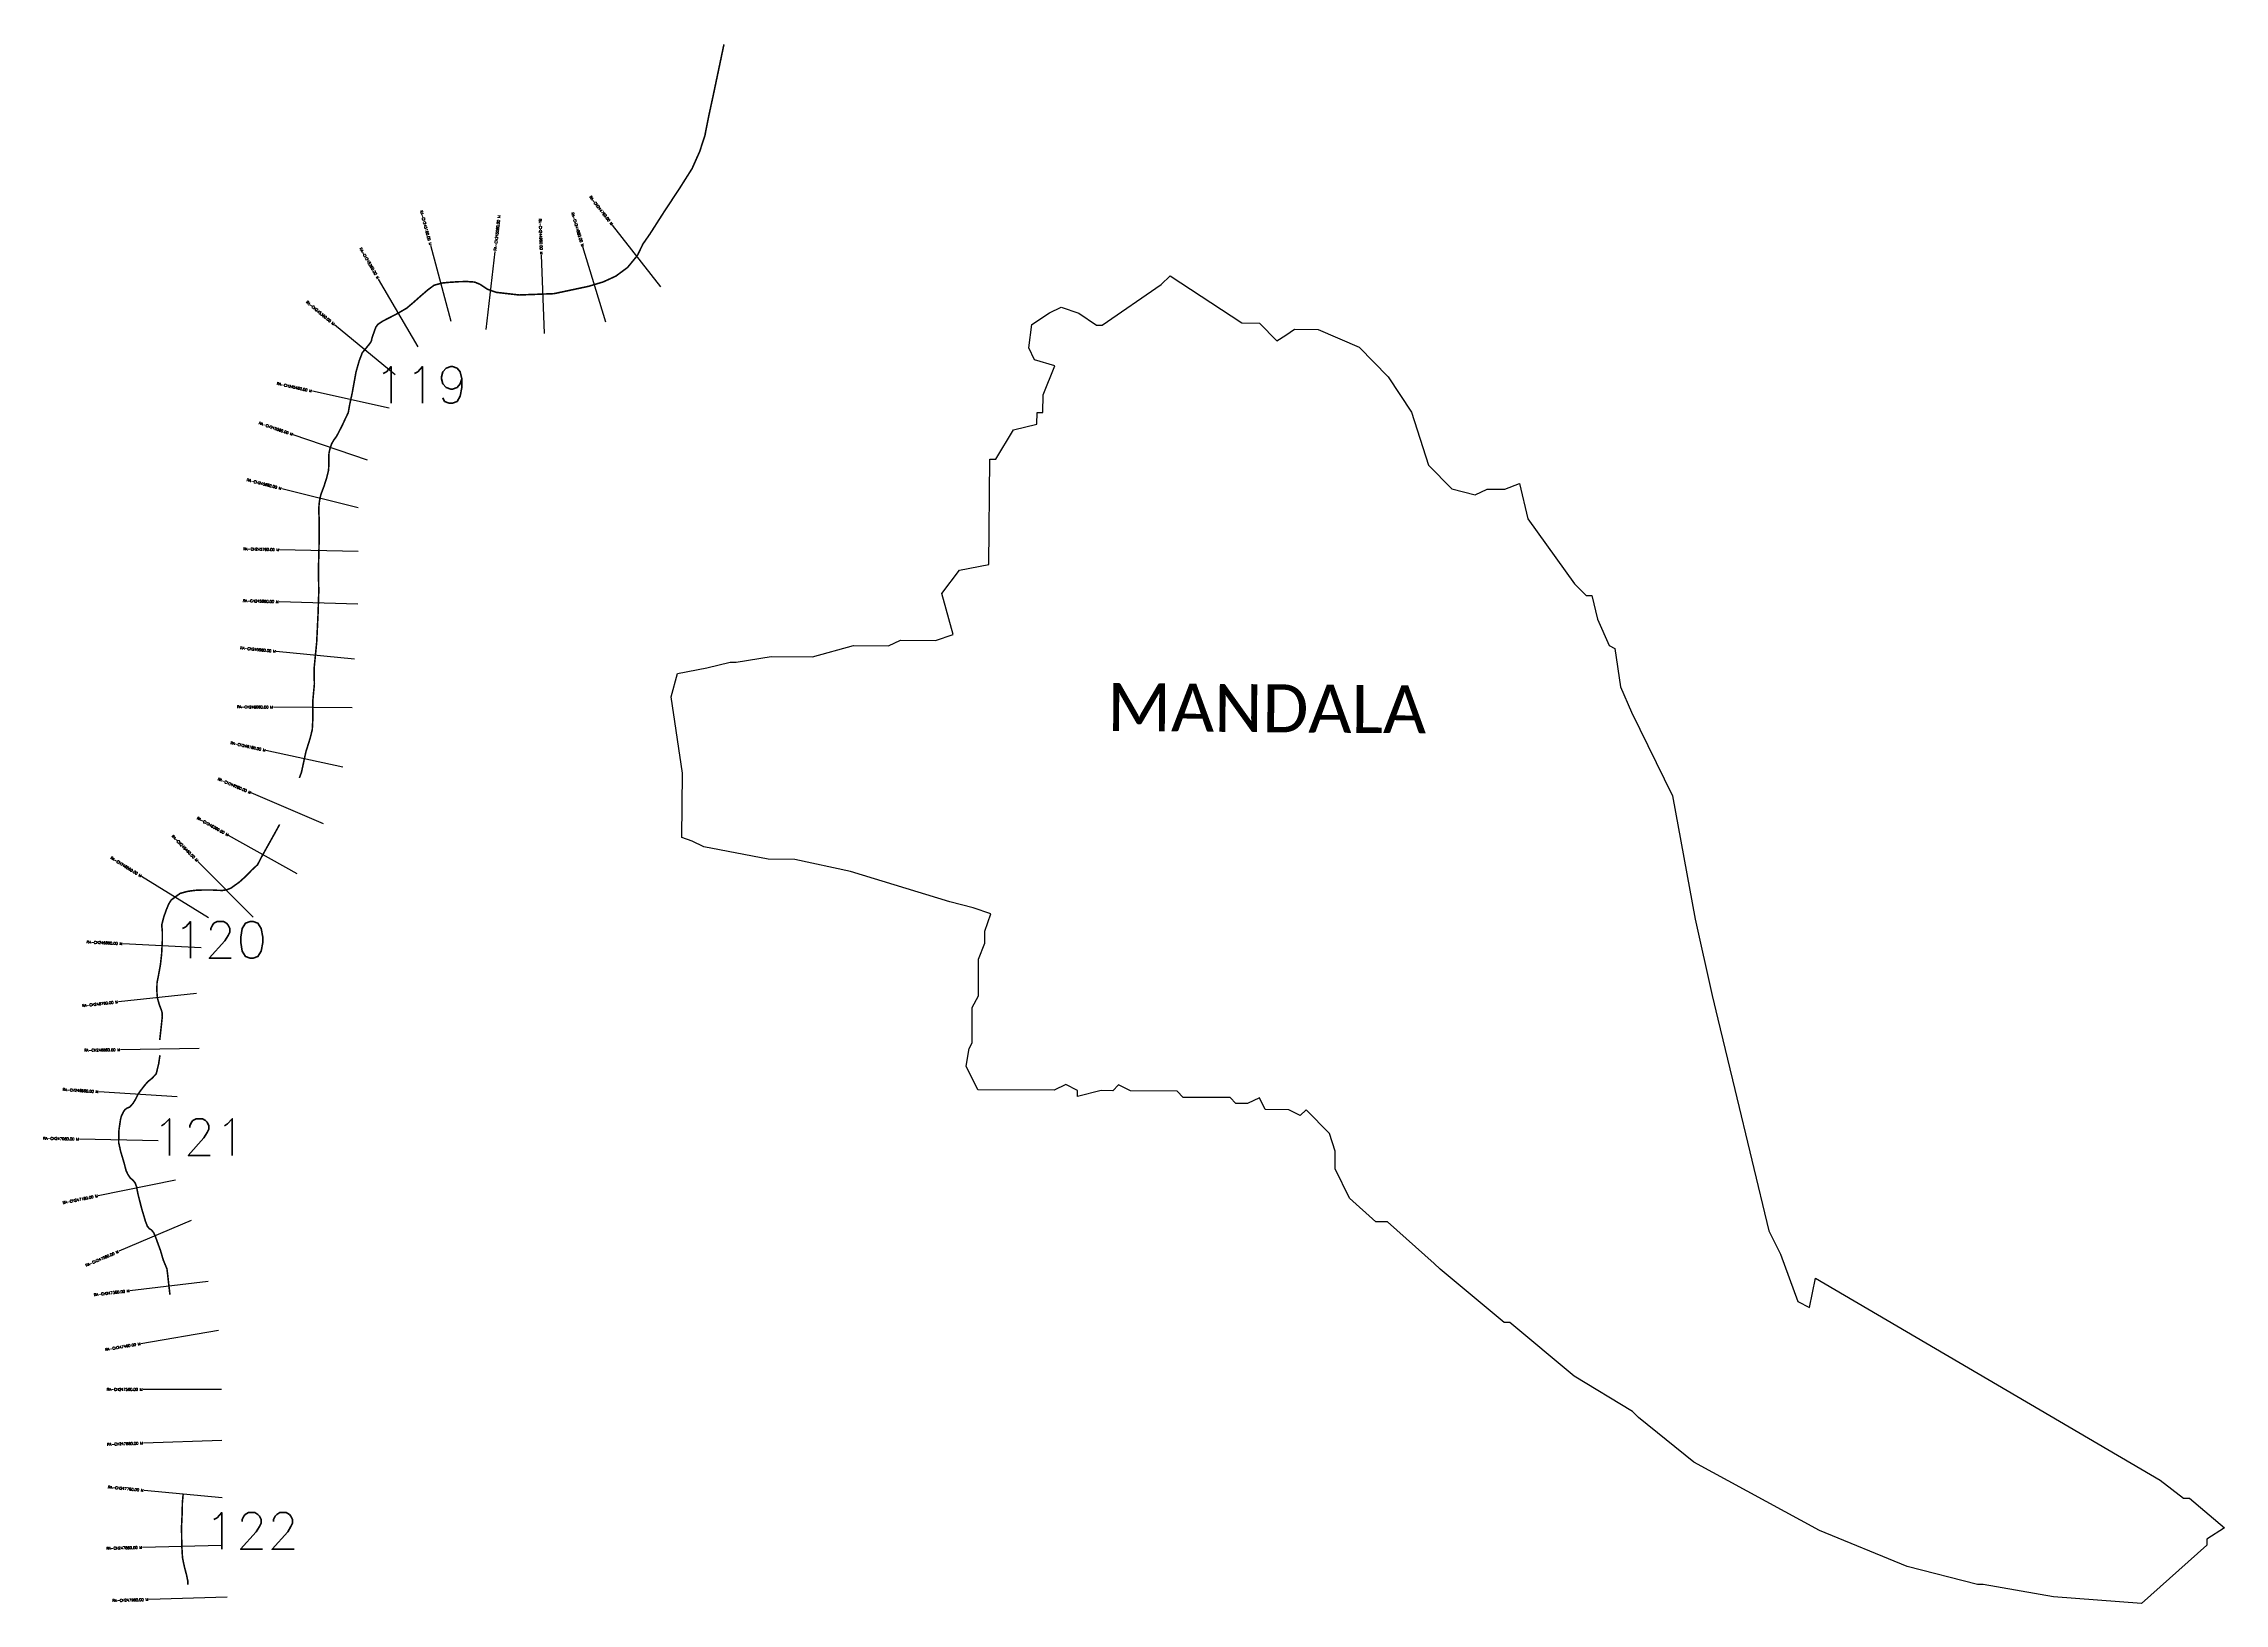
# Model space of a CAD drawing. Header units: metres. Extents: x 278224 to 282386, y 2044643 to 2047619.
import ezdxf
from ezdxf.enums import TextEntityAlignment as Align

# ---------------------------------------------------------------- set-up
doc = ezdxf.new("R2010")
doc.units = ezdxf.units.M
for name, color, linetype in [('CS', 134, 'Continuous'), ('CSMark', 6, 'Continuous'), ('NATURALLY PROTECTED', 3, 'Continuous'), ('VILLAGE NAME', 250, 'Continuous')]:
    doc.layers.add(name, color=color, linetype=linetype)
doc.styles.get("Standard").update_dxf_attribs({"font": 'simplex.shx'})

msp = doc.modelspace()

# ---------------------------------------------------------------- linework, layer by layer
at = {"color": 6, "flags": 128}
msp.add_lwpolyline([(280373.7, 2047176.4), (280510.8, 2047086.4), (280544.4, 2047086.2), (280577.7, 2047052.3), (280594.6, 2047063.4), (280611.5, 2047074.5), (280656.3, 2047074.1), (280734.4, 2047039.9), (280789.9, 2046983.5), (280834.2, 2046916), (280867.1, 2046814.9), (280911.5, 2046769.8), (280956.2, 2046758.3), (280978.7, 2046769.3), (281012.3, 2046769.1), (281040.3, 2046780), (281056.6, 2046712.7), (281145.3, 2046588.9), (281167.5, 2046566.3), (281178.7, 2046566.2), (281189.6, 2046521.3), (281211.5, 2046470.8), (281222.7, 2046465.1), (281233.3, 2046392.2), (281254.5, 2046343.6), (281332.5, 2046184.3), (281375.5, 2045948.8), (281408, 2045803), (281418.8, 2045758.1), (281451.4, 2045623.5), (281516.5, 2045354.2), (281538.6, 2045309.3), (281571.5, 2045219.4), (281593.8, 2045208.1), (281605.4, 2045264), (282263.1, 2044878.2), (282307.7, 2044844.2), (282318.8, 2044844.1), (282385.6, 2044787.6), (282351.8, 2044765.5), (282351.8, 2044754.3), (282227.7, 2044643.3), (282059.8, 2044655.8), (281925.6, 2044679.2), (281914.5, 2044679.2), (281780.3, 2044713.9), (281612.9, 2044782.4), (281373.1, 2044913), (281267.4, 2044997.8), (281256.3, 2045009.1), (281144.8, 2045077.1), (281022.4, 2045178.9), (281011.2, 2045178.9), (280888.9, 2045280.7), (280877.8, 2045291.9), (280788.8, 2045371), (280766.4, 2045371.2), (280716.3, 2045416.4), (280688.8, 2045472.6), (280688.8, 2045506.1), (280678.1, 2045539.8), (280633.7, 2045585), (280622.3, 2045573.9), (280600.1, 2045585.2), (280555.3, 2045585.6), (280544.2, 2045608), (280521.8, 2045597), (280499.3, 2045597.2), (280488.3, 2045608.5), (280398.7, 2045608.8), (280387.6, 2045620.4), (280298, 2045621.1), (280275.7, 2045632.5), (280264.4, 2045621.4), (280242, 2045621.6), (280197.1, 2045610.7), (280197.2, 2045621.9), (280174.9, 2045633.3), (280152.4, 2045622.3), (280006.8, 2045623.4), (279984.8, 2045668.4), (279990.6, 2045701.9), (279996.3, 2045713), (279996.3, 2045780.1), (280008.2, 2045802.5), (280008.2, 2045872.5), (280020.2, 2045903.2), (280020.4, 2045925.6), (280031.8, 2045959.1), (279998.3, 2045970.6), (279953.6, 2045982.1), (279763.7, 2046039.6), (279657.5, 2046062.8), (279607.1, 2046063.2), (279484.1, 2046086.5), (279461.8, 2046097.9), (279442.3, 2046104.4), (279443.3, 2046227.4), (279422.1, 2046373), (279433.7, 2046417.6), (279489.7, 2046428.4), (279534.5, 2046439.2), (279545.7, 2046439.1), (279612.9, 2046449.8), (279691.2, 2046449.1), (279769.7, 2046470.9), (279836.8, 2046470.4), (279859.2, 2046481.3), (279926.3, 2046480.8), (279960, 2046491.7), (279938.3, 2046570.2), (279972.2, 2046614.7), (280028.2, 2046625.4), (280029.8, 2046826.7), (280041, 2046826.6), (280075, 2046882.3), (280119.8, 2046893.2), (280119.9, 2046915.5), (280131.1, 2046915.4), (280131.4, 2046949), (280154.2, 2047004.7), (280115.2, 2047016.2), (280104.2, 2047038.7), (280110.1, 2047083.4), (280143.8, 2047105.5), (280166.3, 2047116.5), (280199.8, 2047105.1), (280233.1, 2047082.4), (280244.3, 2047082.3), (280356.8, 2047159.7), (280373.7, 2047176.4)], dxfattribs=at)
at = {"layer": 'CS'}
for p, q in [((279402.2, 2047155.1), (279309.8, 2047273.3)), ((279001.8, 2047089.4), (278962.9, 2047234.3)), ((279068.7, 2047074), (279085.7, 2047223)), ((279296.9, 2047087.8), (279253.4, 2047231.4)), ((279180, 2047066.6), (279174.3, 2047216.4)), ((278939.1, 2047040.6), (278863.5, 2047170.1)), ((278895.1, 2046987.7), (278779.3, 2047083.1)), ((278883.6, 2046924), (278737.1, 2046956.1)), ((278842.5, 2046824.7), (278700.5, 2046873.2)), ((278824.4, 2046733.5), (278679, 2046770.2)), ((278824.6, 2046650.4), (278674.7, 2046653.7)), ((278823.6, 2046549.8), (278673.7, 2046554.3)), ((278817.6, 2046444.9), (278668.3, 2046459.6)), ((278812.8, 2046351.9), (278662.8, 2046353.2)), ((278795.2, 2046238.6), (278648.6, 2046270.6)), ((278758.6, 2046130.9), (278620.6, 2046189.6)), ((278708.1, 2046035.4), (278577.2, 2046108.7)), ((278624.1, 2045952.5), (278518.6, 2046059.1)), ((278538.9, 2045951.4), (278411.3, 2046030.3)), ((278525.2, 2045894.4), (278375.4, 2045901.9)), ((278516.1, 2045806.9), (278366.9, 2045791)), ((278521.1, 2045701.7), (278371.1, 2045699.6)), ((278479.4, 2045610.1), (278329.7, 2045619.5)), ((278442.6, 2045525.8), (278292.6, 2045529.1)), ((278475.7, 2045450.5), (278328.6, 2045421.1)), ((278506, 2045373.8), (278368.1, 2045315)), ((278538, 2045257.3), (278389, 2045239.9)), ((278557.9, 2045163.9), (278410, 2045138.8)), ((278564, 2045051.6), (278414, 2045051.6)), ((278564.7, 2044954.2), (278414.7, 2044949)), ((278565.3, 2044844.6), (278416, 2044858.7)), ((278563.1, 2044753.6), (278413.2, 2044749.9)), ((278574.8, 2044655.2), (278424.9, 2044650.7))]:
    msp.add_line(p, q, dxfattribs=at)
at = {"layer": 'NATURALLY PROTECTED', "const_width": 3, "flags": 128}
for points in [[(279522.5, 2047617.9), (279502, 2047520.4), (279493.6, 2047481.7), (279486.2, 2047444.2), (279476.3, 2047413.7), (279461.8, 2047381.1), (279437.9, 2047343.3), (279408.5, 2047298.8), (279381.6, 2047256.7), (279367.9, 2047237), (279357.5, 2047215.4), (279338.5, 2047192.2), (279316.1, 2047175.7), (279292.1, 2047164.7), (279264.2, 2047156.3), (279198.2, 2047142.3), (279131.5, 2047139.8), (279088, 2047144.8), (279071.2, 2047150.7), (279056.9, 2047160.2), (279046.8, 2047164.4), (279032.8, 2047165.4), (279018, 2047165.2), (278997.9, 2047163.9), (278985.4, 2047162.7), (278969.4, 2047158.4), (278956.8, 2047149), (278939.7, 2047134.2), (278928.4, 2047124.1), (278917.1, 2047114.6), (278899.8, 2047104.5), (278871.3, 2047089.8), (278862.4, 2047084), (278858.1, 2047078.1), (278855.2, 2047069.7), (278851.5, 2047059.7), (278849.6, 2047051.7), (278847.3, 2047047.8), (278839.3, 2047037.9), (278832.4, 2047029.6), (278826.6, 2047014.4), (278820.5, 2046993.2), (278813.2, 2046952.9), (278808.5, 2046931.5), (278805.6, 2046915.1), (278800.6, 2046904.9), (278794.2, 2046891.1), (278783.6, 2046870.5), (278778.1, 2046863), (278773.8, 2046855.7), (278771, 2046847.5), (278768.9, 2046838.2), (278768.4, 2046829.6), (278768.8, 2046818.4), (278767.9, 2046804.6), (278764.3, 2046790.4), (278759.3, 2046774.7), (278753.6, 2046759.6), (278751.4, 2046750.6), (278750, 2046741), (278749.3, 2046729.8), (278750.1, 2046712.6), (278749.9, 2046695.7), (278750.2, 2046677.8), (278749.6, 2046648.8), (278748.7, 2046614.9), (278749.4, 2046574.6), (278748.1, 2046533.3), (278745.4, 2046477.2), (278740.7, 2046429.3), (278740.4, 2046416), (278741, 2046397.8), (278738.4, 2046369.6), (278737.9, 2046364.2), (278737.8, 2046351.7), (278738.2, 2046333.5), (278737, 2046310.8), (278733.1, 2046294.6), (278724.8, 2046268.1), (278716.3, 2046228.9), (278712.3, 2046218.2)], [(278674.7, 2046129.5), (278663.3, 2046108.9), (278640.5, 2046068.1), (278632.6, 2046052.7), (278622.2, 2046043.1), (278608, 2046028.7), (278597.3, 2046019.1), (278587.4, 2046012.1), (278581.9, 2046008.1), (278573.9, 2046004.8), (278565.6, 2046003.6), (278555.3, 2046003.9), (278545, 2046004.5), (278532.5, 2046004.4), (278518.6, 2046004.3), (278507.9, 2046003.1), (278499, 2046001.8), (278485, 2045998), (278479.2, 2045993.9), (278467.8, 2045985.4), (278463.3, 2045978.2), (278458.5, 2045966.8), (278453.6, 2045952.9), (278449.7, 2045937.7), (278450.9, 2045924.5), (278450.9, 2045909.2), (278449.5, 2045882), (278447.2, 2045861.8), (278443.7, 2045842.6), (278440.8, 2045827.6), (278440.3, 2045814.4), (278440.8, 2045806.1), (278441.7, 2045797.3), (278445.3, 2045785), (278448.4, 2045777), (278450.3, 2045770.9), (278450.8, 2045763.3), (278448.9, 2045745.1), (278445.9, 2045718.4)], [(278446.3, 2045689.1), (278443.9, 2045673.1), (278439.2, 2045653.7), (278431.1, 2045645.1), (278423.3, 2045638.8), (278417, 2045631.5), (278409.3, 2045621.5), (278404.6, 2045614.9), (278402, 2045609.7), (278399.3, 2045604.4), (278395.1, 2045597.6), (278388.9, 2045590.4), (278383.2, 2045588.1), (278379.7, 2045585.4), (278376.9, 2045581.7), (278372.6, 2045572.7), (278371, 2045566.3), (278368.1, 2045546.7), (278367.5, 2045522.9), (278371.2, 2045506), (278375.2, 2045492.7), (278378.4, 2045481.7), (278381.7, 2045468.9), (278385.2, 2045461.6), (278389.7, 2045455), (278395.1, 2045450.4), (278398.8, 2045445.8), (278401.5, 2045438.8), (278404.5, 2045423.7), (278411.5, 2045396.3), (278418.8, 2045371.8), (278422.4, 2045362.6), (278426.2, 2045358.2), (278430.3, 2045355.7), (278434.5, 2045350.3), (278438, 2045342.2), (278443, 2045328.3), (278447.2, 2045317), (278452.6, 2045298.6), (278459.7, 2045281.5), (278461.3, 2045268.3), (278462.7, 2045255.4), (278465.4, 2045232.2)], [(278490.7, 2044852.9), (278489.1, 2044835.2), (278488.6, 2044813.1), (278487.5, 2044789.6), (278487.8, 2044766.8), (278488.2, 2044749.7), (278489.3, 2044730.9), (278490.9, 2044722.5), (278493.1, 2044712.6), (278497.3, 2044696.4), (278499.5, 2044685.8), (278499.5, 2044678.7)]]:
    msp.add_lwpolyline(points, dxfattribs=at)

# ---------------------------------------------------------------- texts
at = {"char_height": 70, "attachment_point": 1}
for s, insert in [('119', (278854.3, 2047003.3)), ('120', (278471.4, 2045944.3)), ('121', (278431.3, 2045568.1)), ('122', (278531.2, 2044816.4))]:
    msp.add_mtext_dynamic_manual_height_columns(s, width=95.172, gutter_width=1, heights=[0], dxfattribs=dict(at, insert=insert))
at = {"layer": 'CSMark'}
for s, rotation, p in [('RA-CH244760.00 M', 308.0146, (279309.2, 2047274.1)), ('RA-CH245160.00 M', 285.0467, (278962.6, 2047235.3)), ('RA-CH244960.00 M', 272.1738, (279174.2, 2047217.4)), ('RA-CH244860.00 M', 286.8511, (279253.1, 2047232.3)), ('RA-CH245260.00 M', 300.2872, (278863, 2047171)), ('RA-CH245360.00 M', 320.5038, (278778.6, 2047083.7)), ('RA-CH245460.00 M', 347.6319, (278736.1, 2046956.3)), ('RA-CH245560.00 M', 341.1214, (278699.6, 2046873.6)), ('RA-CH245660.00 M', 345.8024, (278678, 2046770.5)), ('RA-CH245760.00 M', 358.755, (278673.7, 2046653.7)), ('RA-CH245860.00 M', 358.2669, (278672.7, 2046554.4)), ('RA-CH245960.00 M', 354.4014, (278667.3, 2046459.7)), ('RA-CH246060.00 M', 359.5219, (278661.8, 2046353.2)), ('RA-CH246160.00 M', 347.6697, (278647.7, 2046270.8)), ('RA-CH246260.00 M', 336.9773, (278619.6, 2046190)), ('RA-CH246360.00 M', 330.7383, (278576.4, 2046109.2)), ('RA-CH246460.00 M', 314.712, (278517.9, 2046059.8)), ('RA-CH246560.00 M', 328.2805, (278410.4, 2046030.8)), ('RA-CH246660.00 M', 357.1475, (278374.4, 2045901.9)), ('RA-CH246760.00 M', 6.1172, (278366, 2045790.9)), ('RA-CH246860.00 M', 0.803, (278370.1, 2045699.6)), ('RA-CH246960.00 M', 356.4168, (278328.7, 2045619.5)), ('RA-CH247060.00 M', 358.7437, (278291.6, 2045529.1)), ('RA-CH247160.00 M', 11.3153, (278327.6, 2045420.9)), ('RA-CH247260.00 M', 23.098, (278367.1, 2045314.6)), ('RA-CH247360.00 M', 6.6428, (278388, 2045239.8)), ('RA-CH247460.00 M', 9.633, (278409, 2045138.7)), ('RA-CH247660.00 M', 1.9939, (278413.7, 2044949)), ('RA-CH247760.00 M', 354.5741, (278415, 2044858.8)), ('RA-CH247860.00 M', 1.3931, (278412.2, 2044749.9)), ('RA-CH247960.00 M', 1.7489, (278423.9, 2044650.6))]:
    msp.add_text(s, height=5, rotation=rotation, dxfattribs=at).set_placement(p, align=Align.MIDDLE_RIGHT)
msp.add_text('RA-CH245060.00 M', height=5, rotation=83.4744, dxfattribs=at).set_placement((279085.8, 2047224), align=Align.MIDDLE_LEFT)
msp.add_text('RA-CH247560.00 M', height=5, dxfattribs=at).set_placement((278413, 2045051.6), align=Align.MIDDLE_RIGHT)
at = {"layer": 'VILLAGE NAME', "insert": (280254.2, 2046399.4), "char_height": 91.425, "attachment_point": 1, "rotation": 359.5442}
msp.add_mtext_dynamic_manual_height_columns('{\\fCalibri|b0|i0|c0|p34;MANDALA}', width=798.716, gutter_width=457.1, heights=[0], dxfattribs=at)

doc.saveas('drawing.dxf')
